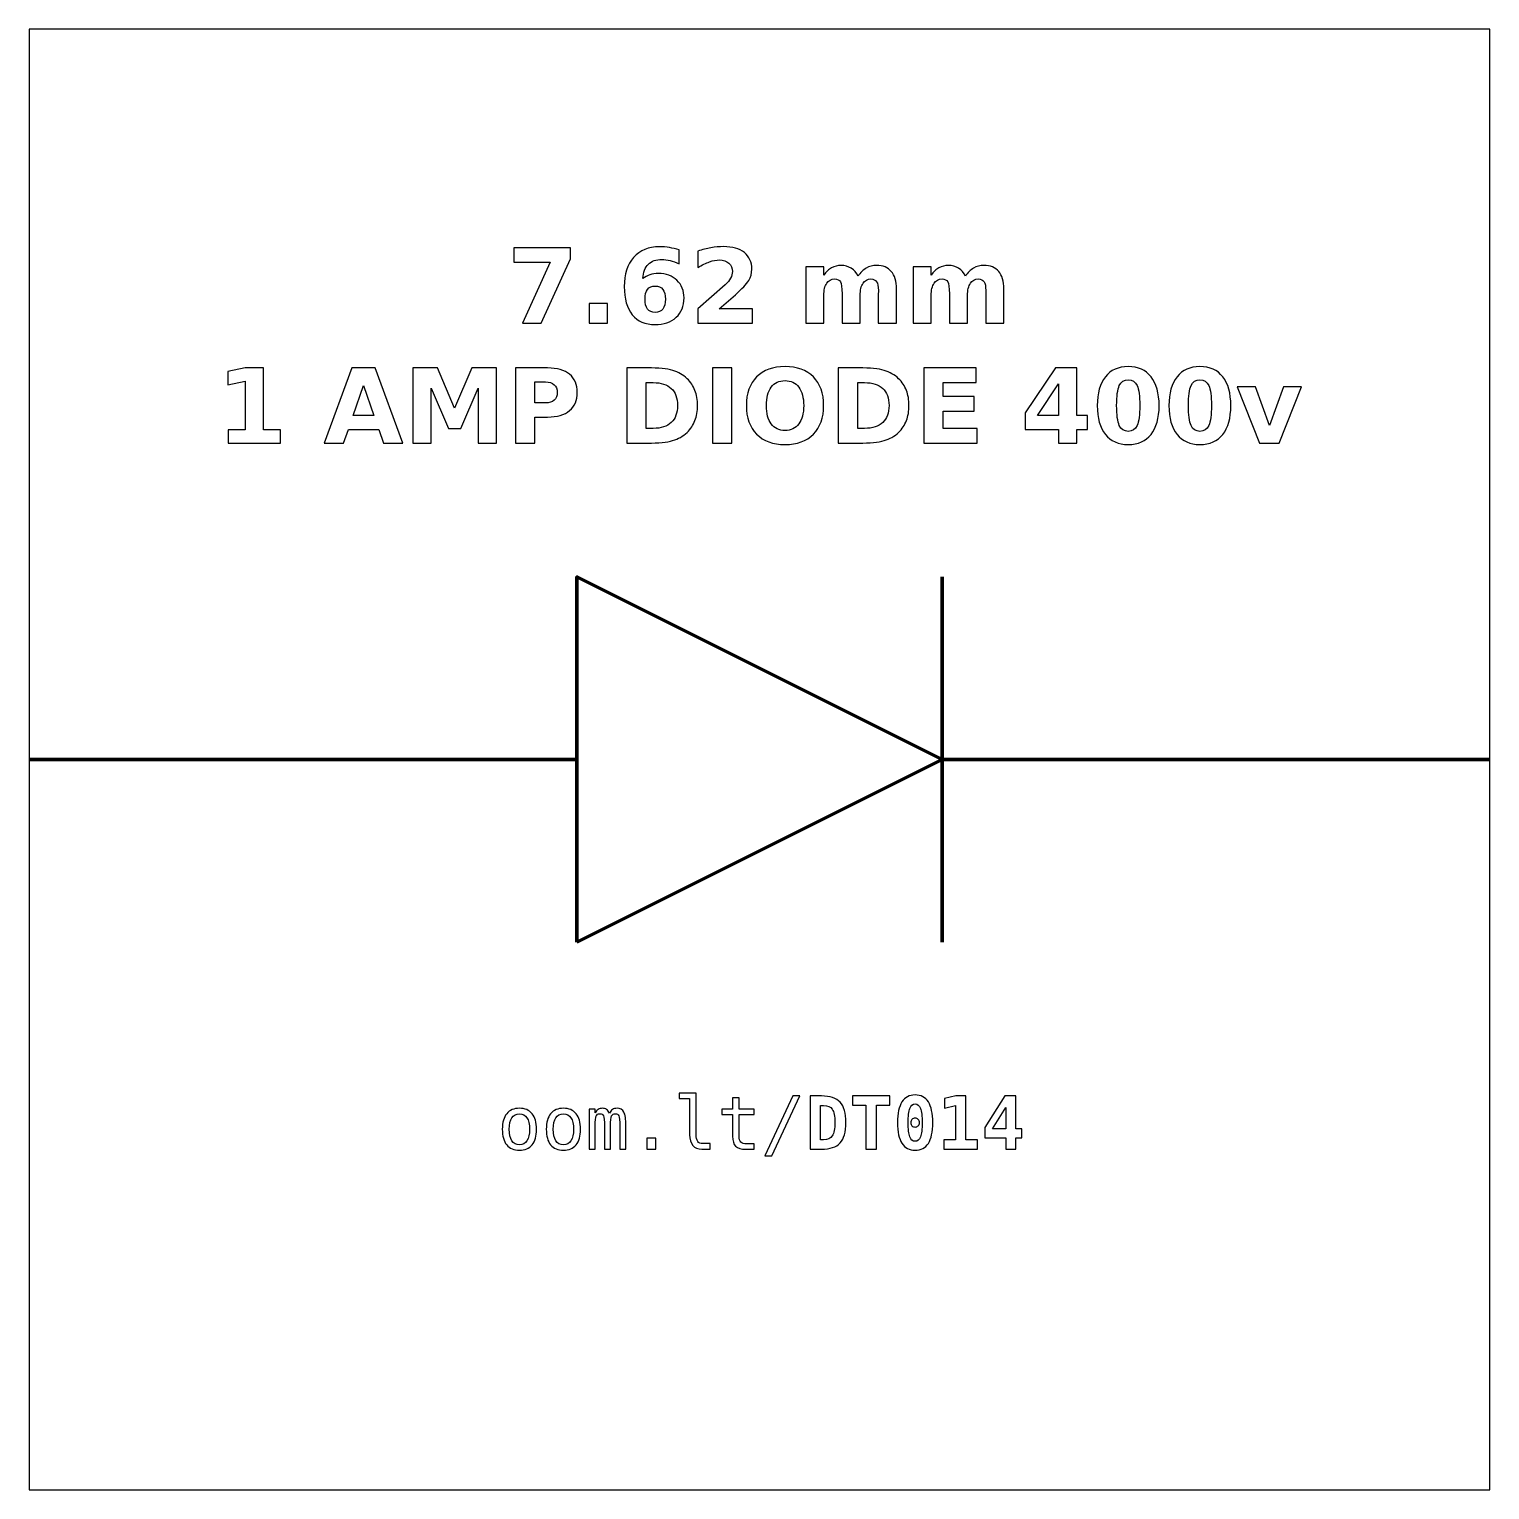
# Model space of a CAD drawing. Header units: centimetres. Extents: x -11.5 to -9.5, y -15.85 to -13.85.
import ezdxf

# ---------------------------------------------------------------- set-up
doc = ezdxf.new("R2010")
doc.units = ezdxf.units.CM
doc.header["$MEASUREMENT"] = 0
doc.layers.add('Layer 1', color=7, linetype='Continuous')

msp = doc.modelspace()

# ---------------------------------------------------------------- linework, layer by layer
at = {"layer": 'Layer 1', "color": 7}
msp.add_open_spline([(-11.5, -13.85), (-11.5, -13.85), (-9.5, -13.85), (-9.5, -13.85), (-9.5, -13.85), (-9.5, -13.85), (-9.5, -15.85), (-9.5, -15.85), (-9.5, -15.85), (-9.5, -15.85), (-11.5, -15.85), (-11.5, -15.85), (-11.5, -15.85), (-11.5, -15.85), (-11.5, -13.85), (-11.5, -13.85)], degree=3, knots=[0, 0, 0, 0, 0.25, 0.25, 0.25, 0.25, 0.5, 0.5, 0.5, 0.5, 0.75, 0.75, 0.75, 0.75, 1, 1, 1, 1], dxfattribs=at)
at = {"layer": 'Layer 1', "color": 250}
for points, knots in [([(-10.83626, -14.14959), (-10.83626, -14.14959), (-10.75874, -14.14959), (-10.75874, -14.14959), (-10.75874, -14.14959), (-10.75874, -14.14959), (-10.75874, -14.16455), (-10.75874, -14.16455), (-10.75874, -14.16455), (-10.75874, -14.16455), (-10.79884, -14.25246), (-10.79884, -14.25246), (-10.79884, -14.25246), (-10.79884, -14.25246), (-10.82469, -14.25246), (-10.82469, -14.25246), (-10.82469, -14.25246), (-10.82469, -14.25246), (-10.78671, -14.16909), (-10.78671, -14.16909), (-10.78671, -14.16909), (-10.78671, -14.16909), (-10.83626, -14.16909), (-10.83626, -14.16909), (-10.83626, -14.16909), (-10.83626, -14.16909), (-10.83626, -14.14959), (-10.83626, -14.14959)], [0, 0, 0, 0, 0.1428571, 0.1428571, 0.1428571, 0.1428571, 0.2857143, 0.2857143, 0.2857143, 0.2857143, 0.4285714, 0.4285714, 0.4285714, 0.4285714, 0.5714286, 0.5714286, 0.5714286, 0.5714286, 0.7142857, 0.7142857, 0.7142857, 0.7142857, 0.8571429, 0.8571429, 0.8571429, 0.8571429, 1, 1, 1, 1]), ([(-10.61006, -14.15227), (-10.61006, -14.15227), (-10.61006, -14.1713), (-10.61006, -14.1713), (-10.61006, -14.1713), (-10.61443, -14.16923), (-10.61852, -14.1677), (-10.62238, -14.16671), (-10.62238, -14.16671), (-10.62624, -14.16572), (-10.63002, -14.16523), (-10.63369, -14.16523), (-10.63369, -14.16523), (-10.6416, -14.16523), (-10.64773, -14.16742), (-10.65215, -14.17182), (-10.65215, -14.17182), (-10.65655, -14.17619), (-10.65914, -14.1827), (-10.65987, -14.19134), (-10.65987, -14.19134), (-10.65684, -14.1891), (-10.65354, -14.18741), (-10.65001, -14.18628), (-10.65001, -14.18628), (-10.64649, -14.18515), (-10.64263, -14.18459), (-10.63844, -14.18459), (-10.63844, -14.18459), (-10.62793, -14.18459), (-10.61944, -14.18767), (-10.613, -14.19383), (-10.613, -14.19383), (-10.60653, -14.19997), (-10.60331, -14.20803), (-10.60331, -14.21801), (-10.60331, -14.21801), (-10.60331, -14.22904), (-10.60691, -14.23786), (-10.61413, -14.24451), (-10.61413, -14.24451), (-10.62132, -14.25114), (-10.63101, -14.25446), (-10.64312, -14.25446), (-10.64312, -14.25446), (-10.65648, -14.25446), (-10.66683, -14.24994), (-10.67417, -14.24091), (-10.67417, -14.24091), (-10.68148, -14.2319), (-10.68515, -14.21909), (-10.68515, -14.20251), (-10.68515, -14.20251), (-10.68515, -14.18553), (-10.68087, -14.17217), (-10.67231, -14.16246), (-10.67231, -14.16246), (-10.66373, -14.15274), (-10.65199, -14.14787), (-10.63706, -14.14787), (-10.63706, -14.14787), (-10.63233, -14.14787), (-10.62774, -14.14825), (-10.62327, -14.14898), (-10.62327, -14.14898), (-10.61883, -14.14971), (-10.61443, -14.15081), (-10.61006, -14.15227)], [0, 0, 0, 0, 0.0588235, 0.0588235, 0.0588235, 0.0588235, 0.1176471, 0.1176471, 0.1176471, 0.1176471, 0.1764706, 0.1764706, 0.1764706, 0.1764706, 0.2352941, 0.2352941, 0.2352941, 0.2352941, 0.2941176, 0.2941176, 0.2941176, 0.2941176, 0.3529412, 0.3529412, 0.3529412, 0.3529412, 0.4117647, 0.4117647, 0.4117647, 0.4117647, 0.4705882, 0.4705882, 0.4705882, 0.4705882, 0.5294118, 0.5294118, 0.5294118, 0.5294118, 0.5882353, 0.5882353, 0.5882353, 0.5882353, 0.6470588, 0.6470588, 0.6470588, 0.6470588, 0.7058824, 0.7058824, 0.7058824, 0.7058824, 0.7647059, 0.7647059, 0.7647059, 0.7647059, 0.8235294, 0.8235294, 0.8235294, 0.8235294, 0.8823529, 0.8823529, 0.8823529, 0.8823529, 0.9411765, 0.9411765, 0.9411765, 0.9411765, 1, 1, 1, 1]), ([(-10.55505, -14.23296), (-10.55505, -14.23296), (-10.50977, -14.23296), (-10.50977, -14.23296), (-10.50977, -14.23296), (-10.50977, -14.23296), (-10.50977, -14.25246), (-10.50977, -14.25246), (-10.50977, -14.25246), (-10.50977, -14.25246), (-10.58454, -14.25246), (-10.58454, -14.25246), (-10.58454, -14.25246), (-10.58454, -14.25246), (-10.58454, -14.23296), (-10.58454, -14.23296), (-10.58454, -14.23296), (-10.58454, -14.23296), (-10.54698, -14.19983), (-10.54698, -14.19983), (-10.54698, -14.19983), (-10.54362, -14.19679), (-10.54115, -14.19383), (-10.53955, -14.19094), (-10.53955, -14.19094), (-10.53793, -14.18804), (-10.53713, -14.18503), (-10.53713, -14.1819), (-10.53713, -14.1819), (-10.53713, -14.17708), (-10.53875, -14.1732), (-10.54199, -14.17026), (-10.54199, -14.17026), (-10.54522, -14.16732), (-10.54952, -14.16587), (-10.55491, -14.16587), (-10.55491, -14.16587), (-10.55904, -14.16587), (-10.56356, -14.16676), (-10.56848, -14.16852), (-10.56848, -14.16852), (-10.57339, -14.17029), (-10.57866, -14.17292), (-10.58426, -14.1764), (-10.58426, -14.1764), (-10.58426, -14.1764), (-10.58426, -14.1538), (-10.58426, -14.1538), (-10.58426, -14.1538), (-10.57828, -14.15183), (-10.57238, -14.15032), (-10.56655, -14.14929), (-10.56655, -14.14929), (-10.56071, -14.14825), (-10.555, -14.14773), (-10.54938, -14.14773), (-10.54938, -14.14773), (-10.53708, -14.14773), (-10.52751, -14.15044), (-10.52069, -14.15587), (-10.52069, -14.15587), (-10.51387, -14.16128), (-10.51046, -14.16883), (-10.51046, -14.17854), (-10.51046, -14.17854), (-10.51046, -14.18414), (-10.51191, -14.18936), (-10.51481, -14.19421), (-10.51481, -14.19421), (-10.5177, -14.19905), (-10.52379, -14.20554), (-10.53306, -14.21368), (-10.53306, -14.21368), (-10.53306, -14.21368), (-10.55505, -14.23296), (-10.55505, -14.23296)], [0, 0, 0, 0, 0.0526316, 0.0526316, 0.0526316, 0.0526316, 0.1052632, 0.1052632, 0.1052632, 0.1052632, 0.1578947, 0.1578947, 0.1578947, 0.1578947, 0.2105263, 0.2105263, 0.2105263, 0.2105263, 0.2631579, 0.2631579, 0.2631579, 0.2631579, 0.3157895, 0.3157895, 0.3157895, 0.3157895, 0.3684211, 0.3684211, 0.3684211, 0.3684211, 0.4210526, 0.4210526, 0.4210526, 0.4210526, 0.4736842, 0.4736842, 0.4736842, 0.4736842, 0.5263158, 0.5263158, 0.5263158, 0.5263158, 0.5789474, 0.5789474, 0.5789474, 0.5789474, 0.6315789, 0.6315789, 0.6315789, 0.6315789, 0.6842105, 0.6842105, 0.6842105, 0.6842105, 0.7368421, 0.7368421, 0.7368421, 0.7368421, 0.7894737, 0.7894737, 0.7894737, 0.7894737, 0.8421053, 0.8421053, 0.8421053, 0.8421053, 0.8947368, 0.8947368, 0.8947368, 0.8947368, 0.9473684, 0.9473684, 0.9473684, 0.9473684, 1, 1, 1, 1]), ([(-10.36502, -14.18811), (-10.36189, -14.18334), (-10.3582, -14.17969), (-10.35389, -14.1772), (-10.35389, -14.1772), (-10.34959, -14.17468), (-10.34489, -14.17344), (-10.33974, -14.17344), (-10.33974, -14.17344), (-10.33087, -14.17344), (-10.32412, -14.17617), (-10.31949, -14.18165), (-10.31949, -14.18165), (-10.31485, -14.1871), (-10.31252, -14.19505), (-10.31252, -14.20547), (-10.31252, -14.20547), (-10.31252, -14.20547), (-10.31252, -14.25246), (-10.31252, -14.25246), (-10.31252, -14.25246), (-10.31252, -14.25246), (-10.33734, -14.25246), (-10.33734, -14.25246), (-10.33734, -14.25246), (-10.33734, -14.25246), (-10.33734, -14.21222), (-10.33734, -14.21222), (-10.33734, -14.21222), (-10.33729, -14.21163), (-10.33727, -14.21102), (-10.33724, -14.21036), (-10.33724, -14.21036), (-10.33722, -14.20973), (-10.3372, -14.20881), (-10.3372, -14.20761), (-10.3372, -14.20761), (-10.3372, -14.20215), (-10.33799, -14.19818), (-10.33962, -14.19573), (-10.33962, -14.19573), (-10.34122, -14.19326), (-10.3438, -14.19204), (-10.34738, -14.19204), (-10.34738, -14.19204), (-10.35208, -14.19204), (-10.35568, -14.19397), (-10.35824, -14.19783), (-10.35824, -14.19783), (-10.36078, -14.20168), (-10.3621, -14.20726), (-10.3622, -14.21457), (-10.3622, -14.21457), (-10.3622, -14.21457), (-10.3622, -14.25246), (-10.3622, -14.25246), (-10.3622, -14.25246), (-10.3622, -14.25246), (-10.38701, -14.25246), (-10.38701, -14.25246), (-10.38701, -14.25246), (-10.38701, -14.25246), (-10.38701, -14.21222), (-10.38701, -14.21222), (-10.38701, -14.21222), (-10.38701, -14.20368), (-10.38774, -14.19818), (-10.38922, -14.19573), (-10.38922, -14.19573), (-10.39068, -14.19326), (-10.39329, -14.19204), (-10.39705, -14.19204), (-10.39705, -14.19204), (-10.4018, -14.19204), (-10.40545, -14.19399), (-10.40801, -14.19787), (-10.40801, -14.19787), (-10.41057, -14.20175), (-10.41187, -14.20728), (-10.41187, -14.2145), (-10.41187, -14.2145), (-10.41187, -14.2145), (-10.41187, -14.25246), (-10.41187, -14.25246), (-10.41187, -14.25246), (-10.41187, -14.25246), (-10.43668, -14.25246), (-10.43668, -14.25246), (-10.43668, -14.25246), (-10.43668, -14.25246), (-10.43668, -14.1753), (-10.43668, -14.1753), (-10.43668, -14.1753), (-10.43668, -14.1753), (-10.41187, -14.1753), (-10.41187, -14.1753), (-10.41187, -14.1753), (-10.41187, -14.1753), (-10.41187, -14.18661), (-10.41187, -14.18661), (-10.41187, -14.18661), (-10.40883, -14.18223), (-10.40535, -14.17897), (-10.40142, -14.17675), (-10.40142, -14.17675), (-10.3975, -14.17454), (-10.39317, -14.17344), (-10.38844, -14.17344), (-10.38844, -14.17344), (-10.38313, -14.17344), (-10.3784, -14.17473), (-10.37433, -14.1773), (-10.37433, -14.1773), (-10.37024, -14.17988), (-10.36713, -14.18348), (-10.36502, -14.18811)], [0, 0, 0, 0, 0.0344828, 0.0344828, 0.0344828, 0.0344828, 0.0689655, 0.0689655, 0.0689655, 0.0689655, 0.1034483, 0.1034483, 0.1034483, 0.1034483, 0.137931, 0.137931, 0.137931, 0.137931, 0.1724138, 0.1724138, 0.1724138, 0.1724138, 0.2068966, 0.2068966, 0.2068966, 0.2068966, 0.2413793, 0.2413793, 0.2413793, 0.2413793, 0.2758621, 0.2758621, 0.2758621, 0.2758621, 0.3103448, 0.3103448, 0.3103448, 0.3103448, 0.3448276, 0.3448276, 0.3448276, 0.3448276, 0.3793103, 0.3793103, 0.3793103, 0.3793103, 0.4137931, 0.4137931, 0.4137931, 0.4137931, 0.4482759, 0.4482759, 0.4482759, 0.4482759, 0.4827586, 0.4827586, 0.4827586, 0.4827586, 0.5172414, 0.5172414, 0.5172414, 0.5172414, 0.5517241, 0.5517241, 0.5517241, 0.5517241, 0.5862069, 0.5862069, 0.5862069, 0.5862069, 0.6206897, 0.6206897, 0.6206897, 0.6206897, 0.6551724, 0.6551724, 0.6551724, 0.6551724, 0.6896552, 0.6896552, 0.6896552, 0.6896552, 0.7241379, 0.7241379, 0.7241379, 0.7241379, 0.7586207, 0.7586207, 0.7586207, 0.7586207, 0.7931034, 0.7931034, 0.7931034, 0.7931034, 0.8275862, 0.8275862, 0.8275862, 0.8275862, 0.862069, 0.862069, 0.862069, 0.862069, 0.8965517, 0.8965517, 0.8965517, 0.8965517, 0.9310345, 0.9310345, 0.9310345, 0.9310345, 0.9655172, 0.9655172, 0.9655172, 0.9655172, 1, 1, 1, 1]), ([(-10.21798, -14.18811), (-10.21485, -14.18334), (-10.21116, -14.17969), (-10.20685, -14.1772), (-10.20685, -14.1772), (-10.20255, -14.17468), (-10.19785, -14.17344), (-10.1927, -14.17344), (-10.1927, -14.17344), (-10.18383, -14.17344), (-10.17708, -14.17617), (-10.17245, -14.18165), (-10.17245, -14.18165), (-10.16781, -14.1871), (-10.16548, -14.19505), (-10.16548, -14.20547), (-10.16548, -14.20547), (-10.16548, -14.20547), (-10.16548, -14.25246), (-10.16548, -14.25246), (-10.16548, -14.25246), (-10.16548, -14.25246), (-10.1903, -14.25246), (-10.1903, -14.25246), (-10.1903, -14.25246), (-10.1903, -14.25246), (-10.1903, -14.21222), (-10.1903, -14.21222), (-10.1903, -14.21222), (-10.19025, -14.21163), (-10.19023, -14.21102), (-10.1902, -14.21036), (-10.1902, -14.21036), (-10.19018, -14.20973), (-10.19016, -14.20881), (-10.19016, -14.20761), (-10.19016, -14.20761), (-10.19016, -14.20215), (-10.19095, -14.19818), (-10.19258, -14.19573), (-10.19258, -14.19573), (-10.19418, -14.19326), (-10.19676, -14.19204), (-10.20034, -14.19204), (-10.20034, -14.19204), (-10.20504, -14.19204), (-10.20864, -14.19397), (-10.2112, -14.19783), (-10.2112, -14.19783), (-10.21374, -14.20168), (-10.21506, -14.20726), (-10.21516, -14.21457), (-10.21516, -14.21457), (-10.21516, -14.21457), (-10.21516, -14.25246), (-10.21516, -14.25246), (-10.21516, -14.25246), (-10.21516, -14.25246), (-10.23997, -14.25246), (-10.23997, -14.25246), (-10.23997, -14.25246), (-10.23997, -14.25246), (-10.23997, -14.21222), (-10.23997, -14.21222), (-10.23997, -14.21222), (-10.23997, -14.20368), (-10.2407, -14.19818), (-10.24218, -14.19573), (-10.24218, -14.19573), (-10.24364, -14.19326), (-10.24625, -14.19204), (-10.25001, -14.19204), (-10.25001, -14.19204), (-10.25476, -14.19204), (-10.25841, -14.19399), (-10.26097, -14.19787), (-10.26097, -14.19787), (-10.26353, -14.20175), (-10.26483, -14.20728), (-10.26483, -14.2145), (-10.26483, -14.2145), (-10.26483, -14.2145), (-10.26483, -14.25246), (-10.26483, -14.25246), (-10.26483, -14.25246), (-10.26483, -14.25246), (-10.28964, -14.25246), (-10.28964, -14.25246), (-10.28964, -14.25246), (-10.28964, -14.25246), (-10.28964, -14.1753), (-10.28964, -14.1753), (-10.28964, -14.1753), (-10.28964, -14.1753), (-10.26483, -14.1753), (-10.26483, -14.1753), (-10.26483, -14.1753), (-10.26483, -14.1753), (-10.26483, -14.18661), (-10.26483, -14.18661), (-10.26483, -14.18661), (-10.26179, -14.18223), (-10.25831, -14.17897), (-10.25438, -14.17675), (-10.25438, -14.17675), (-10.25046, -14.17454), (-10.24613, -14.17344), (-10.2414, -14.17344), (-10.2414, -14.17344), (-10.23609, -14.17344), (-10.23136, -14.17473), (-10.22729, -14.1773), (-10.22729, -14.1773), (-10.2232, -14.17988), (-10.22009, -14.18348), (-10.21798, -14.18811)], [0, 0, 0, 0, 0.0344828, 0.0344828, 0.0344828, 0.0344828, 0.0689655, 0.0689655, 0.0689655, 0.0689655, 0.1034483, 0.1034483, 0.1034483, 0.1034483, 0.137931, 0.137931, 0.137931, 0.137931, 0.1724138, 0.1724138, 0.1724138, 0.1724138, 0.2068966, 0.2068966, 0.2068966, 0.2068966, 0.2413793, 0.2413793, 0.2413793, 0.2413793, 0.2758621, 0.2758621, 0.2758621, 0.2758621, 0.3103448, 0.3103448, 0.3103448, 0.3103448, 0.3448276, 0.3448276, 0.3448276, 0.3448276, 0.3793103, 0.3793103, 0.3793103, 0.3793103, 0.4137931, 0.4137931, 0.4137931, 0.4137931, 0.4482759, 0.4482759, 0.4482759, 0.4482759, 0.4827586, 0.4827586, 0.4827586, 0.4827586, 0.5172414, 0.5172414, 0.5172414, 0.5172414, 0.5517241, 0.5517241, 0.5517241, 0.5517241, 0.5862069, 0.5862069, 0.5862069, 0.5862069, 0.6206897, 0.6206897, 0.6206897, 0.6206897, 0.6551724, 0.6551724, 0.6551724, 0.6551724, 0.6896552, 0.6896552, 0.6896552, 0.6896552, 0.7241379, 0.7241379, 0.7241379, 0.7241379, 0.7586207, 0.7586207, 0.7586207, 0.7586207, 0.7931034, 0.7931034, 0.7931034, 0.7931034, 0.8275862, 0.8275862, 0.8275862, 0.8275862, 0.862069, 0.862069, 0.862069, 0.862069, 0.8965517, 0.8965517, 0.8965517, 0.8965517, 0.9310345, 0.9310345, 0.9310345, 0.9310345, 0.9655172, 0.9655172, 0.9655172, 0.9655172, 1, 1, 1, 1]), ([(-10.64284, -14.20168), (-10.6475, -14.20168), (-10.65098, -14.20319), (-10.65328, -14.2062), (-10.65328, -14.2062), (-10.65561, -14.20921), (-10.65676, -14.21373), (-10.65676, -14.21972), (-10.65676, -14.21972), (-10.65676, -14.22574), (-10.65561, -14.23026), (-10.65328, -14.23327), (-10.65328, -14.23327), (-10.65098, -14.23628), (-10.6475, -14.23778), (-10.64284, -14.23778), (-10.64284, -14.23778), (-10.63816, -14.23778), (-10.63466, -14.23628), (-10.63235, -14.23327), (-10.63235, -14.23327), (-10.63002, -14.23026), (-10.62887, -14.22574), (-10.62887, -14.21972), (-10.62887, -14.21972), (-10.62887, -14.21373), (-10.63002, -14.20921), (-10.63235, -14.2062), (-10.63235, -14.2062), (-10.63466, -14.20319), (-10.63816, -14.20168), (-10.64284, -14.20168)], [0, 0, 0, 0, 0.125, 0.125, 0.125, 0.125, 0.25, 0.25, 0.25, 0.25, 0.375, 0.375, 0.375, 0.375, 0.5, 0.5, 0.5, 0.5, 0.625, 0.625, 0.625, 0.625, 0.75, 0.75, 0.75, 0.75, 0.875, 0.875, 0.875, 0.875, 1, 1, 1, 1]), ([(-10.73311, -14.22579), (-10.73311, -14.22579), (-10.70829, -14.22579), (-10.70829, -14.22579), (-10.70829, -14.22579), (-10.70829, -14.22579), (-10.70829, -14.25246), (-10.70829, -14.25246), (-10.70829, -14.25246), (-10.70829, -14.25246), (-10.73311, -14.25246), (-10.73311, -14.25246), (-10.73311, -14.25246), (-10.73311, -14.25246), (-10.73311, -14.22579), (-10.73311, -14.22579)], [0, 0, 0, 0, 0.25, 0.25, 0.25, 0.25, 0.5, 0.5, 0.5, 0.5, 0.75, 0.75, 0.75, 0.75, 1, 1, 1, 1]), ([(-11.22762, -14.39839), (-11.22762, -14.39839), (-11.20419, -14.39839), (-11.20419, -14.39839), (-11.20419, -14.39839), (-11.20419, -14.39839), (-11.20419, -14.3319), (-11.20419, -14.3319), (-11.20419, -14.3319), (-11.20419, -14.3319), (-11.22823, -14.33687), (-11.22823, -14.33687), (-11.22823, -14.33687), (-11.22823, -14.33687), (-11.22823, -14.3188), (-11.22823, -14.3188), (-11.22823, -14.3188), (-11.22823, -14.3188), (-11.20433, -14.31384), (-11.20433, -14.31384), (-11.20433, -14.31384), (-11.20433, -14.31384), (-11.17912, -14.31384), (-11.17912, -14.31384), (-11.17912, -14.31384), (-11.17912, -14.31384), (-11.17912, -14.39839), (-11.17912, -14.39839), (-11.17912, -14.39839), (-11.17912, -14.39839), (-11.1557, -14.39839), (-11.1557, -14.39839), (-11.1557, -14.39839), (-11.1557, -14.39839), (-11.1557, -14.41671), (-11.1557, -14.41671), (-11.1557, -14.41671), (-11.1557, -14.41671), (-11.22762, -14.41671), (-11.22762, -14.41671), (-11.22762, -14.41671), (-11.22762, -14.41671), (-11.22762, -14.39839), (-11.22762, -14.39839)], [0, 0, 0, 0, 0.0909091, 0.0909091, 0.0909091, 0.0909091, 0.1818182, 0.1818182, 0.1818182, 0.1818182, 0.2727273, 0.2727273, 0.2727273, 0.2727273, 0.3636364, 0.3636364, 0.3636364, 0.3636364, 0.4545455, 0.4545455, 0.4545455, 0.4545455, 0.5454545, 0.5454545, 0.5454545, 0.5454545, 0.6363636, 0.6363636, 0.6363636, 0.6363636, 0.7272727, 0.7272727, 0.7272727, 0.7272727, 0.8181818, 0.8181818, 0.8181818, 0.8181818, 0.9090909, 0.9090909, 0.9090909, 0.9090909, 1, 1, 1, 1]), ([(-11.02145, -14.39799), (-11.02145, -14.39799), (-11.06294, -14.39799), (-11.06294, -14.39799), (-11.06294, -14.39799), (-11.06294, -14.39799), (-11.06948, -14.41671), (-11.06948, -14.41671), (-11.06948, -14.41671), (-11.06948, -14.41671), (-11.09615, -14.41671), (-11.09615, -14.41671), (-11.09615, -14.41671), (-11.09615, -14.41671), (-11.05805, -14.31384), (-11.05805, -14.31384), (-11.05805, -14.31384), (-11.05805, -14.31384), (-11.02642, -14.31384), (-11.02642, -14.31384), (-11.02642, -14.31384), (-11.02642, -14.31384), (-10.98832, -14.41671), (-10.98832, -14.41671), (-10.98832, -14.41671), (-10.98832, -14.41671), (-11.01499, -14.41671), (-11.01499, -14.41671), (-11.01499, -14.41671), (-11.01499, -14.41671), (-11.02145, -14.39799), (-11.02145, -14.39799)], [0, 0, 0, 0, 0.125, 0.125, 0.125, 0.125, 0.25, 0.25, 0.25, 0.25, 0.375, 0.375, 0.375, 0.375, 0.5, 0.5, 0.5, 0.5, 0.625, 0.625, 0.625, 0.625, 0.75, 0.75, 0.75, 0.75, 0.875, 0.875, 0.875, 0.875, 1, 1, 1, 1]), ([(-10.97465, -14.31384), (-10.97465, -14.31384), (-10.9409, -14.31384), (-10.9409, -14.31384), (-10.9409, -14.31384), (-10.9409, -14.31384), (-10.91745, -14.3689), (-10.91745, -14.3689), (-10.91745, -14.3689), (-10.91745, -14.3689), (-10.89389, -14.31384), (-10.89389, -14.31384), (-10.89389, -14.31384), (-10.89389, -14.31384), (-10.86021, -14.31384), (-10.86021, -14.31384), (-10.86021, -14.31384), (-10.86021, -14.31384), (-10.86021, -14.41671), (-10.86021, -14.41671), (-10.86021, -14.41671), (-10.86021, -14.41671), (-10.88528, -14.41671), (-10.88528, -14.41671), (-10.88528, -14.41671), (-10.88528, -14.41671), (-10.88528, -14.34147), (-10.88528, -14.34147), (-10.88528, -14.34147), (-10.88528, -14.34147), (-10.90899, -14.39693), (-10.90899, -14.39693), (-10.90899, -14.39693), (-10.90899, -14.39693), (-10.9258, -14.39693), (-10.9258, -14.39693), (-10.9258, -14.39693), (-10.9258, -14.39693), (-10.94951, -14.34147), (-10.94951, -14.34147), (-10.94951, -14.34147), (-10.94951, -14.34147), (-10.94951, -14.41671), (-10.94951, -14.41671), (-10.94951, -14.41671), (-10.94951, -14.41671), (-10.97465, -14.41671), (-10.97465, -14.41671), (-10.97465, -14.41671), (-10.97465, -14.41671), (-10.97465, -14.31384), (-10.97465, -14.31384)], [0, 0, 0, 0, 0.0769231, 0.0769231, 0.0769231, 0.0769231, 0.1538462, 0.1538462, 0.1538462, 0.1538462, 0.2307692, 0.2307692, 0.2307692, 0.2307692, 0.3076923, 0.3076923, 0.3076923, 0.3076923, 0.3846154, 0.3846154, 0.3846154, 0.3846154, 0.4615385, 0.4615385, 0.4615385, 0.4615385, 0.5384615, 0.5384615, 0.5384615, 0.5384615, 0.6153846, 0.6153846, 0.6153846, 0.6153846, 0.6923077, 0.6923077, 0.6923077, 0.6923077, 0.7692308, 0.7692308, 0.7692308, 0.7692308, 0.8461538, 0.8461538, 0.8461538, 0.8461538, 0.9230769, 0.9230769, 0.9230769, 0.9230769, 1, 1, 1, 1]), ([(-10.83422, -14.31384), (-10.83422, -14.31384), (-10.7902, -14.31384), (-10.7902, -14.31384), (-10.7902, -14.31384), (-10.7771, -14.31384), (-10.76705, -14.31676), (-10.76004, -14.32257), (-10.76004, -14.32257), (-10.75304, -14.32838), (-10.74953, -14.33665), (-10.74953, -14.3474), (-10.74953, -14.3474), (-10.74953, -14.35817), (-10.75304, -14.36647), (-10.76004, -14.37228), (-10.76004, -14.37228), (-10.76705, -14.37809), (-10.7771, -14.38101), (-10.7902, -14.38101), (-10.7902, -14.38101), (-10.7902, -14.38101), (-10.80769, -14.38101), (-10.80769, -14.38101), (-10.80769, -14.38101), (-10.80769, -14.38101), (-10.80769, -14.41671), (-10.80769, -14.41671), (-10.80769, -14.41671), (-10.80769, -14.41671), (-10.83422, -14.41671), (-10.83422, -14.41671), (-10.83422, -14.41671), (-10.83422, -14.41671), (-10.83422, -14.31384), (-10.83422, -14.31384)], [0, 0, 0, 0, 0.1111111, 0.1111111, 0.1111111, 0.1111111, 0.2222222, 0.2222222, 0.2222222, 0.2222222, 0.3333333, 0.3333333, 0.3333333, 0.3333333, 0.4444444, 0.4444444, 0.4444444, 0.4444444, 0.5555556, 0.5555556, 0.5555556, 0.5555556, 0.6666667, 0.6666667, 0.6666667, 0.6666667, 0.7777778, 0.7777778, 0.7777778, 0.7777778, 0.8888889, 0.8888889, 0.8888889, 0.8888889, 1, 1, 1, 1]), ([(-10.68168, -14.31384), (-10.68168, -14.31384), (-10.65369, -14.31384), (-10.65369, -14.31384), (-10.65369, -14.31384), (-10.63808, -14.31384), (-10.62646, -14.31495), (-10.61882, -14.31718), (-10.61882, -14.31718), (-10.61117, -14.31941), (-10.60461, -14.32318), (-10.59913, -14.32852), (-10.59913, -14.32852), (-10.59431, -14.33315), (-10.59074, -14.33851), (-10.58838, -14.34458), (-10.58838, -14.34458), (-10.58606, -14.35062), (-10.58488, -14.35749), (-10.58488, -14.36518), (-10.58488, -14.36518), (-10.58488, -14.37294), (-10.58606, -14.37986), (-10.58838, -14.38595), (-10.58838, -14.38595), (-10.59074, -14.39204), (-10.59431, -14.3974), (-10.59913, -14.40203), (-10.59913, -14.40203), (-10.60466, -14.40737), (-10.61127, -14.41114), (-10.61898, -14.41337), (-10.61898, -14.41337), (-10.6267, -14.4156), (-10.63827, -14.41671), (-10.65369, -14.41671), (-10.65369, -14.41671), (-10.65369, -14.41671), (-10.68168, -14.41671), (-10.68168, -14.41671), (-10.68168, -14.41671), (-10.68168, -14.41671), (-10.68168, -14.31384), (-10.68168, -14.31384)], [0, 0, 0, 0, 0.0909091, 0.0909091, 0.0909091, 0.0909091, 0.1818182, 0.1818182, 0.1818182, 0.1818182, 0.2727273, 0.2727273, 0.2727273, 0.2727273, 0.3636364, 0.3636364, 0.3636364, 0.3636364, 0.4545455, 0.4545455, 0.4545455, 0.4545455, 0.5454545, 0.5454545, 0.5454545, 0.5454545, 0.6363636, 0.6363636, 0.6363636, 0.6363636, 0.7272727, 0.7272727, 0.7272727, 0.7272727, 0.8181818, 0.8181818, 0.8181818, 0.8181818, 0.9090909, 0.9090909, 0.9090909, 0.9090909, 1, 1, 1, 1]), ([(-10.56456, -14.31384), (-10.56456, -14.31384), (-10.53803, -14.31384), (-10.53803, -14.31384), (-10.53803, -14.31384), (-10.53803, -14.31384), (-10.53803, -14.41671), (-10.53803, -14.41671), (-10.53803, -14.41671), (-10.53803, -14.41671), (-10.56456, -14.41671), (-10.56456, -14.41671), (-10.56456, -14.41671), (-10.56456, -14.41671), (-10.56456, -14.31384), (-10.56456, -14.31384)], [0, 0, 0, 0, 0.25, 0.25, 0.25, 0.25, 0.5, 0.5, 0.5, 0.5, 0.75, 0.75, 0.75, 0.75, 1, 1, 1, 1]), ([(-10.46508, -14.31198), (-10.44855, -14.31198), (-10.43559, -14.31671), (-10.42623, -14.32619), (-10.42623, -14.32619), (-10.41685, -14.33564), (-10.41217, -14.34869), (-10.41217, -14.36537), (-10.41217, -14.36537), (-10.41217, -14.382), (-10.41685, -14.39505), (-10.42623, -14.4045), (-10.42623, -14.4045), (-10.43559, -14.41398), (-10.44855, -14.41871), (-10.46508, -14.41871), (-10.46508, -14.41871), (-10.48157, -14.41871), (-10.4945, -14.41398), (-10.50391, -14.4045), (-10.50391, -14.4045), (-10.51329, -14.39505), (-10.518, -14.382), (-10.518, -14.36537), (-10.518, -14.36537), (-10.518, -14.34869), (-10.51329, -14.33564), (-10.50391, -14.32619), (-10.50391, -14.32619), (-10.4945, -14.31671), (-10.48157, -14.31198), (-10.46508, -14.31198)], [0, 0, 0, 0, 0.125, 0.125, 0.125, 0.125, 0.25, 0.25, 0.25, 0.25, 0.375, 0.375, 0.375, 0.375, 0.5, 0.5, 0.5, 0.5, 0.625, 0.625, 0.625, 0.625, 0.75, 0.75, 0.75, 0.75, 0.875, 0.875, 0.875, 0.875, 1, 1, 1, 1]), ([(-10.3921, -14.31384), (-10.3921, -14.31384), (-10.36411, -14.31384), (-10.36411, -14.31384), (-10.36411, -14.31384), (-10.3485, -14.31384), (-10.33688, -14.31495), (-10.32924, -14.31718), (-10.32924, -14.31718), (-10.32159, -14.31941), (-10.31503, -14.32318), (-10.30955, -14.32852), (-10.30955, -14.32852), (-10.30473, -14.33315), (-10.30116, -14.33851), (-10.2988, -14.34458), (-10.2988, -14.34458), (-10.29648, -14.35062), (-10.2953, -14.35749), (-10.2953, -14.36518), (-10.2953, -14.36518), (-10.2953, -14.37294), (-10.29648, -14.37986), (-10.2988, -14.38595), (-10.2988, -14.38595), (-10.30116, -14.39204), (-10.30473, -14.3974), (-10.30955, -14.40203), (-10.30955, -14.40203), (-10.31508, -14.40737), (-10.32169, -14.41114), (-10.3294, -14.41337), (-10.3294, -14.41337), (-10.33712, -14.4156), (-10.34869, -14.41671), (-10.36411, -14.41671), (-10.36411, -14.41671), (-10.36411, -14.41671), (-10.3921, -14.41671), (-10.3921, -14.41671), (-10.3921, -14.41671), (-10.3921, -14.41671), (-10.3921, -14.31384), (-10.3921, -14.31384)], [0, 0, 0, 0, 0.0909091, 0.0909091, 0.0909091, 0.0909091, 0.1818182, 0.1818182, 0.1818182, 0.1818182, 0.2727273, 0.2727273, 0.2727273, 0.2727273, 0.3636364, 0.3636364, 0.3636364, 0.3636364, 0.4545455, 0.4545455, 0.4545455, 0.4545455, 0.5454545, 0.5454545, 0.5454545, 0.5454545, 0.6363636, 0.6363636, 0.6363636, 0.6363636, 0.7272727, 0.7272727, 0.7272727, 0.7272727, 0.8181818, 0.8181818, 0.8181818, 0.8181818, 0.9090909, 0.9090909, 0.9090909, 0.9090909, 1, 1, 1, 1]), ([(-10.27498, -14.31384), (-10.27498, -14.31384), (-10.20339, -14.31384), (-10.20339, -14.31384), (-10.20339, -14.31384), (-10.20339, -14.31384), (-10.20339, -14.3339), (-10.20339, -14.3339), (-10.20339, -14.3339), (-10.20339, -14.3339), (-10.24845, -14.3339), (-10.24845, -14.3339), (-10.24845, -14.3339), (-10.24845, -14.3339), (-10.24845, -14.35305), (-10.24845, -14.35305), (-10.24845, -14.35305), (-10.24845, -14.35305), (-10.2061, -14.35305), (-10.2061, -14.35305), (-10.2061, -14.35305), (-10.2061, -14.35305), (-10.2061, -14.37311), (-10.2061, -14.37311), (-10.2061, -14.37311), (-10.2061, -14.37311), (-10.24845, -14.37311), (-10.24845, -14.37311), (-10.24845, -14.37311), (-10.24845, -14.37311), (-10.24845, -14.39665), (-10.24845, -14.39665), (-10.24845, -14.39665), (-10.24845, -14.39665), (-10.20189, -14.39665), (-10.20189, -14.39665), (-10.20189, -14.39665), (-10.20189, -14.39665), (-10.20189, -14.41671), (-10.20189, -14.41671), (-10.20189, -14.41671), (-10.20189, -14.41671), (-10.27498, -14.41671), (-10.27498, -14.41671), (-10.27498, -14.41671), (-10.27498, -14.41671), (-10.27498, -14.31384), (-10.27498, -14.31384)], [0, 0, 0, 0, 0.0833333, 0.0833333, 0.0833333, 0.0833333, 0.1666667, 0.1666667, 0.1666667, 0.1666667, 0.25, 0.25, 0.25, 0.25, 0.3333333, 0.3333333, 0.3333333, 0.3333333, 0.4166667, 0.4166667, 0.4166667, 0.4166667, 0.5, 0.5, 0.5, 0.5, 0.5833333, 0.5833333, 0.5833333, 0.5833333, 0.6666667, 0.6666667, 0.6666667, 0.6666667, 0.75, 0.75, 0.75, 0.75, 0.8333333, 0.8333333, 0.8333333, 0.8333333, 0.9166667, 0.9166667, 0.9166667, 0.9166667, 1, 1, 1, 1]), ([(-10.09486, -14.31384), (-10.09486, -14.31384), (-10.06536, -14.31384), (-10.06536, -14.31384), (-10.06536, -14.31384), (-10.06536, -14.31384), (-10.06536, -14.37875), (-10.06536, -14.37875), (-10.06536, -14.37875), (-10.06536, -14.37875), (-10.05069, -14.37875), (-10.05069, -14.37875), (-10.05069, -14.37875), (-10.05069, -14.37875), (-10.05069, -14.39797), (-10.05069, -14.39797), (-10.05069, -14.39797), (-10.05069, -14.39797), (-10.06536, -14.39797), (-10.06536, -14.39797), (-10.06536, -14.39797), (-10.06536, -14.39797), (-10.06536, -14.41671), (-10.06536, -14.41671), (-10.06536, -14.41671), (-10.06536, -14.41671), (-10.09043, -14.41671), (-10.09043, -14.41671), (-10.09043, -14.41671), (-10.09043, -14.41671), (-10.09043, -14.39797), (-10.09043, -14.39797), (-10.09043, -14.39797), (-10.09043, -14.39797), (-10.13606, -14.39797), (-10.13606, -14.39797), (-10.13606, -14.39797), (-10.13606, -14.39797), (-10.13606, -14.37522), (-10.13606, -14.37522), (-10.13606, -14.37522), (-10.13606, -14.37522), (-10.09486, -14.31384), (-10.09486, -14.31384)], [0, 0, 0, 0, 0.0909091, 0.0909091, 0.0909091, 0.0909091, 0.1818182, 0.1818182, 0.1818182, 0.1818182, 0.2727273, 0.2727273, 0.2727273, 0.2727273, 0.3636364, 0.3636364, 0.3636364, 0.3636364, 0.4545455, 0.4545455, 0.4545455, 0.4545455, 0.5454545, 0.5454545, 0.5454545, 0.5454545, 0.6363636, 0.6363636, 0.6363636, 0.6363636, 0.7272727, 0.7272727, 0.7272727, 0.7272727, 0.8181818, 0.8181818, 0.8181818, 0.8181818, 0.9090909, 0.9090909, 0.9090909, 0.9090909, 1, 1, 1, 1]), ([(-9.95278, -14.36537), (-9.95278, -14.38242), (-9.95645, -14.39557), (-9.96381, -14.40483), (-9.96381, -14.40483), (-9.97115, -14.41408), (-9.98159, -14.41871), (-9.99509, -14.41871), (-9.99509, -14.41871), (-10.00864, -14.41871), (-10.0191, -14.41408), (-10.02644, -14.40483), (-10.02644, -14.40483), (-10.0338, -14.39557), (-10.03747, -14.38242), (-10.03747, -14.36537), (-10.03747, -14.36537), (-10.03747, -14.3483), (-10.0338, -14.33512), (-10.02644, -14.32586), (-10.02644, -14.32586), (-10.0191, -14.31662), (-10.00864, -14.31198), (-9.99509, -14.31198), (-9.99509, -14.31198), (-9.98159, -14.31198), (-9.97115, -14.31662), (-9.96381, -14.32586), (-9.96381, -14.32586), (-9.95645, -14.33512), (-9.95278, -14.3483), (-9.95278, -14.36537)], [0, 0, 0, 0, 0.125, 0.125, 0.125, 0.125, 0.25, 0.25, 0.25, 0.25, 0.375, 0.375, 0.375, 0.375, 0.5, 0.5, 0.5, 0.5, 0.625, 0.625, 0.625, 0.625, 0.75, 0.75, 0.75, 0.75, 0.875, 0.875, 0.875, 0.875, 1, 1, 1, 1]), ([(-9.85459, -14.36537), (-9.85459, -14.38242), (-9.85826, -14.39557), (-9.86562, -14.40483), (-9.86562, -14.40483), (-9.87296, -14.41408), (-9.8834, -14.41871), (-9.8969, -14.41871), (-9.8969, -14.41871), (-9.91045, -14.41871), (-9.92091, -14.41408), (-9.92825, -14.40483), (-9.92825, -14.40483), (-9.93561, -14.39557), (-9.93928, -14.38242), (-9.93928, -14.36537), (-9.93928, -14.36537), (-9.93928, -14.3483), (-9.93561, -14.33512), (-9.92825, -14.32586), (-9.92825, -14.32586), (-9.92091, -14.31662), (-9.91045, -14.31198), (-9.8969, -14.31198), (-9.8969, -14.31198), (-9.8834, -14.31198), (-9.87296, -14.31662), (-9.86562, -14.32586), (-9.86562, -14.32586), (-9.85826, -14.33512), (-9.85459, -14.3483), (-9.85459, -14.36537)], [0, 0, 0, 0, 0.125, 0.125, 0.125, 0.125, 0.25, 0.25, 0.25, 0.25, 0.375, 0.375, 0.375, 0.375, 0.5, 0.5, 0.5, 0.5, 0.625, 0.625, 0.625, 0.625, 0.75, 0.75, 0.75, 0.75, 0.875, 0.875, 0.875, 0.875, 1, 1, 1, 1]), ([(-11.05633, -14.37889), (-11.05633, -14.37889), (-11.02813, -14.37889), (-11.02813, -14.37889), (-11.02813, -14.37889), (-11.02813, -14.37889), (-11.0422, -14.33797), (-11.0422, -14.33797), (-11.0422, -14.33797), (-11.0422, -14.33797), (-11.05633, -14.37889), (-11.05633, -14.37889)], [0, 0, 0, 0, 0.3333333, 0.3333333, 0.3333333, 0.3333333, 0.6666667, 0.6666667, 0.6666667, 0.6666667, 1, 1, 1, 1]), ([(-10.80769, -14.33306), (-10.80769, -14.33306), (-10.80769, -14.36179), (-10.80769, -14.36179), (-10.80769, -14.36179), (-10.80769, -14.36179), (-10.79302, -14.36179), (-10.79302, -14.36179), (-10.79302, -14.36179), (-10.78787, -14.36179), (-10.78389, -14.36055), (-10.78109, -14.35803), (-10.78109, -14.35803), (-10.77829, -14.35554), (-10.77688, -14.35199), (-10.77688, -14.3474), (-10.77688, -14.3474), (-10.77688, -14.34279), (-10.77829, -14.33926), (-10.78109, -14.33677), (-10.78109, -14.33677), (-10.78389, -14.3343), (-10.78787, -14.33306), (-10.79302, -14.33306), (-10.79302, -14.33306), (-10.79302, -14.33306), (-10.80769, -14.33306), (-10.80769, -14.33306)], [0, 0, 0, 0, 0.1428571, 0.1428571, 0.1428571, 0.1428571, 0.2857143, 0.2857143, 0.2857143, 0.2857143, 0.4285714, 0.4285714, 0.4285714, 0.4285714, 0.5714286, 0.5714286, 0.5714286, 0.5714286, 0.7142857, 0.7142857, 0.7142857, 0.7142857, 0.8571429, 0.8571429, 0.8571429, 0.8571429, 1, 1, 1, 1]), ([(-10.65515, -14.3339), (-10.65515, -14.3339), (-10.65515, -14.39665), (-10.65515, -14.39665), (-10.65515, -14.39665), (-10.65515, -14.39665), (-10.64565, -14.39665), (-10.64565, -14.39665), (-10.64565, -14.39665), (-10.63481, -14.39665), (-10.62653, -14.39397), (-10.62082, -14.38858), (-10.62082, -14.38858), (-10.6151, -14.38322), (-10.61223, -14.37541), (-10.61223, -14.36518), (-10.61223, -14.36518), (-10.61223, -14.35497), (-10.61508, -14.34721), (-10.62077, -14.3419), (-10.62077, -14.3419), (-10.62646, -14.33656), (-10.63476, -14.3339), (-10.64565, -14.3339), (-10.64565, -14.3339), (-10.64565, -14.3339), (-10.65515, -14.3339), (-10.65515, -14.3339)], [0, 0, 0, 0, 0.1428571, 0.1428571, 0.1428571, 0.1428571, 0.2857143, 0.2857143, 0.2857143, 0.2857143, 0.4285714, 0.4285714, 0.4285714, 0.4285714, 0.5714286, 0.5714286, 0.5714286, 0.5714286, 0.7142857, 0.7142857, 0.7142857, 0.7142857, 0.8571429, 0.8571429, 0.8571429, 0.8571429, 1, 1, 1, 1]), ([(-10.46508, -14.3312), (-10.47317, -14.3312), (-10.47943, -14.33418), (-10.4839, -14.34016), (-10.4839, -14.34016), (-10.48834, -14.34613), (-10.49058, -14.35453), (-10.49058, -14.36537), (-10.49058, -14.36537), (-10.49058, -14.37619), (-10.48834, -14.38456), (-10.4839, -14.39053), (-10.4839, -14.39053), (-10.47943, -14.39651), (-10.47317, -14.39949), (-10.46508, -14.39949), (-10.46508, -14.39949), (-10.45694, -14.39949), (-10.45067, -14.39651), (-10.4462, -14.39053), (-10.4462, -14.39053), (-10.44175, -14.38456), (-10.43952, -14.37619), (-10.43952, -14.36537), (-10.43952, -14.36537), (-10.43952, -14.35453), (-10.44175, -14.34613), (-10.4462, -14.34016), (-10.4462, -14.34016), (-10.45067, -14.33418), (-10.45694, -14.3312), (-10.46508, -14.3312)], [0, 0, 0, 0, 0.125, 0.125, 0.125, 0.125, 0.25, 0.25, 0.25, 0.25, 0.375, 0.375, 0.375, 0.375, 0.5, 0.5, 0.5, 0.5, 0.625, 0.625, 0.625, 0.625, 0.75, 0.75, 0.75, 0.75, 0.875, 0.875, 0.875, 0.875, 1, 1, 1, 1]), ([(-10.36557, -14.3339), (-10.36557, -14.3339), (-10.36557, -14.39665), (-10.36557, -14.39665), (-10.36557, -14.39665), (-10.36557, -14.39665), (-10.35607, -14.39665), (-10.35607, -14.39665), (-10.35607, -14.39665), (-10.34523, -14.39665), (-10.33695, -14.39397), (-10.33124, -14.38858), (-10.33124, -14.38858), (-10.32552, -14.38322), (-10.32265, -14.37541), (-10.32265, -14.36518), (-10.32265, -14.36518), (-10.32265, -14.35497), (-10.3255, -14.34721), (-10.33119, -14.3419), (-10.33119, -14.3419), (-10.33688, -14.33656), (-10.34518, -14.3339), (-10.35607, -14.3339), (-10.35607, -14.3339), (-10.35607, -14.3339), (-10.36557, -14.3339), (-10.36557, -14.3339)], [0, 0, 0, 0, 0.1428571, 0.1428571, 0.1428571, 0.1428571, 0.2857143, 0.2857143, 0.2857143, 0.2857143, 0.4285714, 0.4285714, 0.4285714, 0.4285714, 0.5714286, 0.5714286, 0.5714286, 0.5714286, 0.7142857, 0.7142857, 0.7142857, 0.7142857, 0.8571429, 0.8571429, 0.8571429, 0.8571429, 1, 1, 1, 1]), ([(-10.09043, -14.33569), (-10.09043, -14.33569), (-10.11953, -14.37875), (-10.11953, -14.37875), (-10.11953, -14.37875), (-10.11953, -14.37875), (-10.09043, -14.37875), (-10.09043, -14.37875), (-10.09043, -14.37875), (-10.09043, -14.37875), (-10.09043, -14.33569), (-10.09043, -14.33569)], [0, 0, 0, 0, 0.3333333, 0.3333333, 0.3333333, 0.3333333, 0.6666667, 0.6666667, 0.6666667, 0.6666667, 1, 1, 1, 1]), ([(-9.97931, -14.36518), (-9.97931, -14.35232), (-9.98051, -14.34326), (-9.98293, -14.33799), (-9.98293, -14.33799), (-9.98533, -14.33275), (-9.9894, -14.33012), (-9.99509, -14.33012), (-9.99509, -14.33012), (-10.00078, -14.33012), (-10.00485, -14.33275), (-10.0073, -14.33799), (-10.0073, -14.33799), (-10.00972, -14.34326), (-10.01094, -14.35232), (-10.01094, -14.36518), (-10.01094, -14.36518), (-10.01094, -14.37816), (-10.00972, -14.38734), (-10.0073, -14.39265), (-10.0073, -14.39265), (-10.00485, -14.39799), (-10.00078, -14.40065), (-9.99509, -14.40065), (-9.99509, -14.40065), (-9.98945, -14.40065), (-9.9854, -14.39799), (-9.98295, -14.39265), (-9.98295, -14.39265), (-9.98053, -14.38734), (-9.97931, -14.37816), (-9.97931, -14.36518)], [0, 0, 0, 0, 0.125, 0.125, 0.125, 0.125, 0.25, 0.25, 0.25, 0.25, 0.375, 0.375, 0.375, 0.375, 0.5, 0.5, 0.5, 0.5, 0.625, 0.625, 0.625, 0.625, 0.75, 0.75, 0.75, 0.75, 0.875, 0.875, 0.875, 0.875, 1, 1, 1, 1]), ([(-9.88112, -14.36518), (-9.88112, -14.35232), (-9.88232, -14.34326), (-9.88474, -14.33799), (-9.88474, -14.33799), (-9.88714, -14.33275), (-9.89121, -14.33012), (-9.8969, -14.33012), (-9.8969, -14.33012), (-9.90259, -14.33012), (-9.90666, -14.33275), (-9.90911, -14.33799), (-9.90911, -14.33799), (-9.91153, -14.34326), (-9.91275, -14.35232), (-9.91275, -14.36518), (-9.91275, -14.36518), (-9.91275, -14.37816), (-9.91153, -14.38734), (-9.90911, -14.39265), (-9.90911, -14.39265), (-9.90666, -14.39799), (-9.90259, -14.40065), (-9.8969, -14.40065), (-9.8969, -14.40065), (-9.89126, -14.40065), (-9.88721, -14.39799), (-9.88476, -14.39265), (-9.88476, -14.39265), (-9.88234, -14.38734), (-9.88112, -14.37816), (-9.88112, -14.36518)], [0, 0, 0, 0, 0.125, 0.125, 0.125, 0.125, 0.25, 0.25, 0.25, 0.25, 0.375, 0.375, 0.375, 0.375, 0.5, 0.5, 0.5, 0.5, 0.625, 0.625, 0.625, 0.625, 0.75, 0.75, 0.75, 0.75, 0.875, 0.875, 0.875, 0.875, 1, 1, 1, 1]), ([(-9.8457, -14.33955), (-9.8457, -14.33955), (-9.82103, -14.33955), (-9.82103, -14.33955), (-9.82103, -14.33955), (-9.82103, -14.33955), (-9.80181, -14.39286), (-9.80181, -14.39286), (-9.80181, -14.39286), (-9.80181, -14.39286), (-9.78267, -14.33955), (-9.78267, -14.33955), (-9.78267, -14.33955), (-9.78267, -14.33955), (-9.75793, -14.33955), (-9.75793, -14.33955), (-9.75793, -14.33955), (-9.75793, -14.33955), (-9.78832, -14.41671), (-9.78832, -14.41671), (-9.78832, -14.41671), (-9.78832, -14.41671), (-9.81538, -14.41671), (-9.81538, -14.41671), (-9.81538, -14.41671), (-9.81538, -14.41671), (-9.8457, -14.33955), (-9.8457, -14.33955)], [0, 0, 0, 0, 0.1428571, 0.1428571, 0.1428571, 0.1428571, 0.2857143, 0.2857143, 0.2857143, 0.2857143, 0.4285714, 0.4285714, 0.4285714, 0.4285714, 0.5714286, 0.5714286, 0.5714286, 0.5714286, 0.7142857, 0.7142857, 0.7142857, 0.7142857, 0.8571429, 0.8571429, 0.8571429, 0.8571429, 1, 1, 1, 1]), ([(-10.58683, -15.3638), (-10.58683, -15.36784), (-10.58609, -15.37087), (-10.58461, -15.37292), (-10.58461, -15.37292), (-10.58313, -15.37497), (-10.58094, -15.376), (-10.57804, -15.376), (-10.57804, -15.376), (-10.57804, -15.376), (-10.56754, -15.376), (-10.56754, -15.376), (-10.56754, -15.376), (-10.56754, -15.376), (-10.56754, -15.38362), (-10.56754, -15.38362), (-10.56754, -15.38362), (-10.56754, -15.38362), (-10.57891, -15.38362), (-10.57891, -15.38362), (-10.57891, -15.38362), (-10.58429, -15.38362), (-10.58844, -15.38189), (-10.59139, -15.37844), (-10.59139, -15.37844), (-10.59434, -15.37499), (-10.59581, -15.3701), (-10.59581, -15.3638), (-10.59581, -15.3638), (-10.59581, -15.3638), (-10.59581, -15.31413), (-10.59581, -15.31413), (-10.59581, -15.31413), (-10.59581, -15.31413), (-10.61021, -15.31413), (-10.61021, -15.31413), (-10.61021, -15.31413), (-10.61021, -15.31413), (-10.61021, -15.3071), (-10.61021, -15.3071), (-10.61021, -15.3071), (-10.61021, -15.3071), (-10.58683, -15.3071), (-10.58683, -15.3071), (-10.58683, -15.3071), (-10.58683, -15.3071), (-10.58683, -15.3638), (-10.58683, -15.3638)], [0, 0, 0, 0, 0.0833333, 0.0833333, 0.0833333, 0.0833333, 0.1666667, 0.1666667, 0.1666667, 0.1666667, 0.25, 0.25, 0.25, 0.25, 0.3333333, 0.3333333, 0.3333333, 0.3333333, 0.4166667, 0.4166667, 0.4166667, 0.4166667, 0.5, 0.5, 0.5, 0.5, 0.5833333, 0.5833333, 0.5833333, 0.5833333, 0.6666667, 0.6666667, 0.6666667, 0.6666667, 0.75, 0.75, 0.75, 0.75, 0.8333333, 0.8333333, 0.8333333, 0.8333333, 0.9166667, 0.9166667, 0.9166667, 0.9166667, 1, 1, 1, 1]), ([(-10.52783, -15.3134), (-10.52783, -15.3134), (-10.52783, -15.32893), (-10.52783, -15.32893), (-10.52783, -15.32893), (-10.52783, -15.32893), (-10.50741, -15.32893), (-10.50741, -15.32893), (-10.50741, -15.32893), (-10.50741, -15.32893), (-10.50741, -15.33592), (-10.50741, -15.33592), (-10.50741, -15.33592), (-10.50741, -15.33592), (-10.52783, -15.33592), (-10.52783, -15.33592), (-10.52783, -15.33592), (-10.52783, -15.33592), (-10.52783, -15.3656), (-10.52783, -15.3656), (-10.52783, -15.3656), (-10.52783, -15.36964), (-10.52707, -15.37245), (-10.52553, -15.37404), (-10.52553, -15.37404), (-10.524, -15.37564), (-10.52133, -15.37644), (-10.51753, -15.37644), (-10.51753, -15.37644), (-10.51753, -15.37644), (-10.50741, -15.37644), (-10.50741, -15.37644), (-10.50741, -15.37644), (-10.50741, -15.37644), (-10.50741, -15.38362), (-10.50741, -15.38362), (-10.50741, -15.38362), (-10.50741, -15.38362), (-10.5184, -15.38362), (-10.5184, -15.38362), (-10.5184, -15.38362), (-10.52515, -15.38362), (-10.5299, -15.38227), (-10.53267, -15.37957), (-10.53267, -15.37957), (-10.53543, -15.37687), (-10.53682, -15.3722), (-10.53682, -15.3656), (-10.53682, -15.3656), (-10.53682, -15.3656), (-10.53682, -15.33592), (-10.53682, -15.33592), (-10.53682, -15.33592), (-10.53682, -15.33592), (-10.55142, -15.33592), (-10.55142, -15.33592), (-10.55142, -15.33592), (-10.55142, -15.33592), (-10.55142, -15.32893), (-10.55142, -15.32893), (-10.55142, -15.32893), (-10.55142, -15.32893), (-10.53682, -15.32893), (-10.53682, -15.32893), (-10.53682, -15.32893), (-10.53682, -15.32893), (-10.53682, -15.3134), (-10.53682, -15.3134), (-10.53682, -15.3134), (-10.53682, -15.3134), (-10.52783, -15.3134), (-10.52783, -15.3134)], [0, 0, 0, 0, 0.0555556, 0.0555556, 0.0555556, 0.0555556, 0.1111111, 0.1111111, 0.1111111, 0.1111111, 0.1666667, 0.1666667, 0.1666667, 0.1666667, 0.2222222, 0.2222222, 0.2222222, 0.2222222, 0.2777778, 0.2777778, 0.2777778, 0.2777778, 0.3333333, 0.3333333, 0.3333333, 0.3333333, 0.3888889, 0.3888889, 0.3888889, 0.3888889, 0.4444444, 0.4444444, 0.4444444, 0.4444444, 0.5, 0.5, 0.5, 0.5, 0.5555556, 0.5555556, 0.5555556, 0.5555556, 0.6111111, 0.6111111, 0.6111111, 0.6111111, 0.6666667, 0.6666667, 0.6666667, 0.6666667, 0.7222222, 0.7222222, 0.7222222, 0.7222222, 0.7777778, 0.7777778, 0.7777778, 0.7777778, 0.8333333, 0.8333333, 0.8333333, 0.8333333, 0.8888889, 0.8888889, 0.8888889, 0.8888889, 0.9444444, 0.9444444, 0.9444444, 0.9444444, 1, 1, 1, 1]), ([(-10.45419, -15.31071), (-10.45419, -15.31071), (-10.4449, -15.31071), (-10.4449, -15.31071), (-10.4449, -15.31071), (-10.4449, -15.31071), (-10.48329, -15.3929), (-10.48329, -15.3929), (-10.48329, -15.3929), (-10.48329, -15.3929), (-10.49263, -15.3929), (-10.49263, -15.3929), (-10.49263, -15.3929), (-10.49263, -15.3929), (-10.45419, -15.31071), (-10.45419, -15.31071)], [0, 0, 0, 0, 0.25, 0.25, 0.25, 0.25, 0.5, 0.5, 0.5, 0.5, 0.75, 0.75, 0.75, 0.75, 1, 1, 1, 1]), ([(-10.43072, -15.31071), (-10.43072, -15.31071), (-10.41528, -15.31071), (-10.41528, -15.31071), (-10.41528, -15.31071), (-10.40338, -15.31071), (-10.3948, -15.31355), (-10.38956, -15.31923), (-10.38956, -15.31923), (-10.38431, -15.32491), (-10.38169, -15.3342), (-10.38169, -15.3471), (-10.38169, -15.3471), (-10.38169, -15.36002), (-10.38431, -15.36934), (-10.38956, -15.37505), (-10.38956, -15.37505), (-10.3948, -15.38077), (-10.40338, -15.38362), (-10.41528, -15.38362), (-10.41528, -15.38362), (-10.41528, -15.38362), (-10.43072, -15.38362), (-10.43072, -15.38362), (-10.43072, -15.38362), (-10.43072, -15.38362), (-10.43072, -15.31071), (-10.43072, -15.31071)], [0, 0, 0, 0, 0.1428571, 0.1428571, 0.1428571, 0.1428571, 0.2857143, 0.2857143, 0.2857143, 0.2857143, 0.4285714, 0.4285714, 0.4285714, 0.4285714, 0.5714286, 0.5714286, 0.5714286, 0.5714286, 0.7142857, 0.7142857, 0.7142857, 0.7142857, 0.8571429, 0.8571429, 0.8571429, 0.8571429, 1, 1, 1, 1]), ([(-10.33989, -15.38362), (-10.33989, -15.38362), (-10.35429, -15.38362), (-10.35429, -15.38362), (-10.35429, -15.38362), (-10.35429, -15.38362), (-10.35429, -15.32331), (-10.35429, -15.32331), (-10.35429, -15.32331), (-10.35429, -15.32331), (-10.37279, -15.32331), (-10.37279, -15.32331), (-10.37279, -15.32331), (-10.37279, -15.32331), (-10.37279, -15.31071), (-10.37279, -15.31071), (-10.37279, -15.31071), (-10.37279, -15.31071), (-10.32138, -15.31071), (-10.32138, -15.31071), (-10.32138, -15.31071), (-10.32138, -15.31071), (-10.32138, -15.32331), (-10.32138, -15.32331), (-10.32138, -15.32331), (-10.32138, -15.32331), (-10.33989, -15.32331), (-10.33989, -15.32331), (-10.33989, -15.32331), (-10.33989, -15.32331), (-10.33989, -15.38362), (-10.33989, -15.38362)], [0, 0, 0, 0, 0.125, 0.125, 0.125, 0.125, 0.25, 0.25, 0.25, 0.25, 0.375, 0.375, 0.375, 0.375, 0.5, 0.5, 0.5, 0.5, 0.625, 0.625, 0.625, 0.625, 0.75, 0.75, 0.75, 0.75, 0.875, 0.875, 0.875, 0.875, 1, 1, 1, 1]), ([(-10.31098, -15.34723), (-10.31098, -15.33462), (-10.30898, -15.32515), (-10.30498, -15.31885), (-10.30498, -15.31885), (-10.30096, -15.31255), (-10.29494, -15.3094), (-10.28689, -15.3094), (-10.28689, -15.3094), (-10.27883, -15.3094), (-10.27279, -15.31253), (-10.26878, -15.31881), (-10.26878, -15.31881), (-10.26477, -15.3251), (-10.26277, -15.33458), (-10.26277, -15.34723), (-10.26277, -15.34723), (-10.26277, -15.35987), (-10.26477, -15.36934), (-10.26878, -15.37562), (-10.26878, -15.37562), (-10.27279, -15.3819), (-10.27883, -15.38504), (-10.28689, -15.38504), (-10.28689, -15.38504), (-10.29494, -15.38504), (-10.30096, -15.38189), (-10.30498, -15.37559), (-10.30498, -15.37559), (-10.30898, -15.36929), (-10.31098, -15.35983), (-10.31098, -15.34723)], [0, 0, 0, 0, 0.125, 0.125, 0.125, 0.125, 0.25, 0.25, 0.25, 0.25, 0.375, 0.375, 0.375, 0.375, 0.5, 0.5, 0.5, 0.5, 0.625, 0.625, 0.625, 0.625, 0.75, 0.75, 0.75, 0.75, 0.875, 0.875, 0.875, 0.875, 1, 1, 1, 1]), ([(-10.24759, -15.37092), (-10.24759, -15.37092), (-10.23147, -15.37092), (-10.23147, -15.37092), (-10.23147, -15.37092), (-10.23147, -15.37092), (-10.23147, -15.3236), (-10.23147, -15.3236), (-10.23147, -15.3236), (-10.23147, -15.3236), (-10.24645, -15.32731), (-10.24645, -15.32731), (-10.24645, -15.32731), (-10.24645, -15.32731), (-10.24645, -15.31433), (-10.24645, -15.31433), (-10.24645, -15.31433), (-10.24645, -15.31433), (-10.23137, -15.31071), (-10.23137, -15.31071), (-10.23137, -15.31071), (-10.23137, -15.31071), (-10.21745, -15.31071), (-10.21745, -15.31071), (-10.21745, -15.31071), (-10.21745, -15.31071), (-10.21745, -15.37092), (-10.21745, -15.37092), (-10.21745, -15.37092), (-10.21745, -15.37092), (-10.20133, -15.37092), (-10.20133, -15.37092), (-10.20133, -15.37092), (-10.20133, -15.37092), (-10.20133, -15.38362), (-10.20133, -15.38362), (-10.20133, -15.38362), (-10.20133, -15.38362), (-10.24759, -15.38362), (-10.24759, -15.38362), (-10.24759, -15.38362), (-10.24759, -15.38362), (-10.24759, -15.37092), (-10.24759, -15.37092)], [0, 0, 0, 0, 0.0909091, 0.0909091, 0.0909091, 0.0909091, 0.1818182, 0.1818182, 0.1818182, 0.1818182, 0.2727273, 0.2727273, 0.2727273, 0.2727273, 0.3636364, 0.3636364, 0.3636364, 0.3636364, 0.4545455, 0.4545455, 0.4545455, 0.4545455, 0.5454545, 0.5454545, 0.5454545, 0.5454545, 0.6363636, 0.6363636, 0.6363636, 0.6363636, 0.7272727, 0.7272727, 0.7272727, 0.7272727, 0.8181818, 0.8181818, 0.8181818, 0.8181818, 0.9090909, 0.9090909, 0.9090909, 0.9090909, 1, 1, 1, 1]), ([(-10.16392, -15.31071), (-10.16392, -15.31071), (-10.14884, -15.31071), (-10.14884, -15.31071), (-10.14884, -15.31071), (-10.14884, -15.31071), (-10.14884, -15.35553), (-10.14884, -15.35553), (-10.14884, -15.35553), (-10.14884, -15.35553), (-10.14084, -15.35553), (-10.14084, -15.35553), (-10.14084, -15.35553), (-10.14084, -15.35553), (-10.14084, -15.36789), (-10.14084, -15.36789), (-10.14084, -15.36789), (-10.14084, -15.36789), (-10.14884, -15.36789), (-10.14884, -15.36789), (-10.14884, -15.36789), (-10.14884, -15.36789), (-10.14884, -15.38362), (-10.14884, -15.38362), (-10.14884, -15.38362), (-10.14884, -15.38362), (-10.16266, -15.38362), (-10.16266, -15.38362), (-10.16266, -15.38362), (-10.16266, -15.38362), (-10.16266, -15.36789), (-10.16266, -15.36789), (-10.16266, -15.36789), (-10.16266, -15.36789), (-10.19158, -15.36789), (-10.19158, -15.36789), (-10.19158, -15.36789), (-10.19158, -15.36789), (-10.19158, -15.35392), (-10.19158, -15.35392), (-10.19158, -15.35392), (-10.19158, -15.35392), (-10.16392, -15.31071), (-10.16392, -15.31071)], [0, 0, 0, 0, 0.0909091, 0.0909091, 0.0909091, 0.0909091, 0.1818182, 0.1818182, 0.1818182, 0.1818182, 0.2727273, 0.2727273, 0.2727273, 0.2727273, 0.3636364, 0.3636364, 0.3636364, 0.3636364, 0.4545455, 0.4545455, 0.4545455, 0.4545455, 0.5454545, 0.5454545, 0.5454545, 0.5454545, 0.6363636, 0.6363636, 0.6363636, 0.6363636, 0.7272727, 0.7272727, 0.7272727, 0.7272727, 0.8181818, 0.8181818, 0.8181818, 0.8181818, 0.9090909, 0.9090909, 0.9090909, 0.9090909, 1, 1, 1, 1]), ([(-10.82878, -15.32761), (-10.8212, -15.32761), (-10.8154, -15.33006), (-10.81138, -15.33498), (-10.81138, -15.33498), (-10.80736, -15.3399), (-10.80535, -15.34702), (-10.80535, -15.35632), (-10.80535, -15.35632), (-10.80535, -15.36567), (-10.80735, -15.37279), (-10.81135, -15.37769), (-10.81135, -15.37769), (-10.81537, -15.38259), (-10.82117, -15.38504), (-10.82878, -15.38504), (-10.82878, -15.38504), (-10.83638, -15.38504), (-10.84217, -15.38259), (-10.84619, -15.37769), (-10.84619, -15.37769), (-10.85019, -15.37279), (-10.85219, -15.36567), (-10.85219, -15.35632), (-10.85219, -15.35632), (-10.85219, -15.34702), (-10.85019, -15.3399), (-10.84619, -15.33498), (-10.84619, -15.33498), (-10.84217, -15.33006), (-10.83638, -15.32761), (-10.82878, -15.32761)], [0, 0, 0, 0, 0.125, 0.125, 0.125, 0.125, 0.25, 0.25, 0.25, 0.25, 0.375, 0.375, 0.375, 0.375, 0.5, 0.5, 0.5, 0.5, 0.625, 0.625, 0.625, 0.625, 0.75, 0.75, 0.75, 0.75, 0.875, 0.875, 0.875, 0.875, 1, 1, 1, 1]), ([(-10.82878, -15.33523), (-10.83335, -15.33523), (-10.8368, -15.337), (-10.83915, -15.34055), (-10.83915, -15.34055), (-10.8415, -15.3441), (-10.84267, -15.34937), (-10.84267, -15.35632), (-10.84267, -15.35632), (-10.84267, -15.36325), (-10.8415, -15.3685), (-10.83915, -15.37207), (-10.83915, -15.37207), (-10.8368, -15.37564), (-10.83335, -15.37742), (-10.82878, -15.37742), (-10.82878, -15.37742), (-10.8242, -15.37742), (-10.82073, -15.37564), (-10.81838, -15.37207), (-10.81838, -15.37207), (-10.81603, -15.3685), (-10.81487, -15.36325), (-10.81487, -15.35632), (-10.81487, -15.35632), (-10.81487, -15.34937), (-10.81603, -15.3441), (-10.81838, -15.34055), (-10.81838, -15.34055), (-10.82073, -15.337), (-10.8242, -15.33523), (-10.82878, -15.33523)], [0, 0, 0, 0, 0.125, 0.125, 0.125, 0.125, 0.25, 0.25, 0.25, 0.25, 0.375, 0.375, 0.375, 0.375, 0.5, 0.5, 0.5, 0.5, 0.625, 0.625, 0.625, 0.625, 0.75, 0.75, 0.75, 0.75, 0.875, 0.875, 0.875, 0.875, 1, 1, 1, 1]), ([(-10.76857, -15.32761), (-10.76099, -15.32761), (-10.75519, -15.33006), (-10.75117, -15.33498), (-10.75117, -15.33498), (-10.74715, -15.3399), (-10.74514, -15.34702), (-10.74514, -15.35632), (-10.74514, -15.35632), (-10.74514, -15.36567), (-10.74714, -15.37279), (-10.75114, -15.37769), (-10.75114, -15.37769), (-10.75516, -15.38259), (-10.76096, -15.38504), (-10.76857, -15.38504), (-10.76857, -15.38504), (-10.77617, -15.38504), (-10.78196, -15.38259), (-10.78598, -15.37769), (-10.78598, -15.37769), (-10.78998, -15.37279), (-10.79198, -15.36567), (-10.79198, -15.35632), (-10.79198, -15.35632), (-10.79198, -15.34702), (-10.78998, -15.3399), (-10.78598, -15.33498), (-10.78598, -15.33498), (-10.78196, -15.33006), (-10.77617, -15.32761), (-10.76857, -15.32761)], [0, 0, 0, 0, 0.125, 0.125, 0.125, 0.125, 0.25, 0.25, 0.25, 0.25, 0.375, 0.375, 0.375, 0.375, 0.5, 0.5, 0.5, 0.5, 0.625, 0.625, 0.625, 0.625, 0.75, 0.75, 0.75, 0.75, 0.875, 0.875, 0.875, 0.875, 1, 1, 1, 1]), ([(-10.76857, -15.33523), (-10.77314, -15.33523), (-10.77659, -15.337), (-10.77894, -15.34055), (-10.77894, -15.34055), (-10.78129, -15.3441), (-10.78246, -15.34937), (-10.78246, -15.35632), (-10.78246, -15.35632), (-10.78246, -15.36325), (-10.78129, -15.3685), (-10.77894, -15.37207), (-10.77894, -15.37207), (-10.77659, -15.37564), (-10.77314, -15.37742), (-10.76857, -15.37742), (-10.76857, -15.37742), (-10.76399, -15.37742), (-10.76052, -15.37564), (-10.75817, -15.37207), (-10.75817, -15.37207), (-10.75582, -15.3685), (-10.75466, -15.36325), (-10.75466, -15.35632), (-10.75466, -15.35632), (-10.75466, -15.34937), (-10.75582, -15.3441), (-10.75817, -15.34055), (-10.75817, -15.34055), (-10.76052, -15.337), (-10.76399, -15.33523), (-10.76857, -15.33523)], [0, 0, 0, 0, 0.125, 0.125, 0.125, 0.125, 0.25, 0.25, 0.25, 0.25, 0.375, 0.375, 0.375, 0.375, 0.5, 0.5, 0.5, 0.5, 0.625, 0.625, 0.625, 0.625, 0.75, 0.75, 0.75, 0.75, 0.875, 0.875, 0.875, 0.875, 1, 1, 1, 1]), ([(-10.70545, -15.3345), (-10.70435, -15.33215), (-10.70293, -15.33041), (-10.70121, -15.3293), (-10.70121, -15.3293), (-10.69951, -15.32818), (-10.69745, -15.32761), (-10.69505, -15.32761), (-10.69505, -15.32761), (-10.69065, -15.32761), (-10.68754, -15.32931), (-10.68574, -15.33271), (-10.68574, -15.33271), (-10.68393, -15.33612), (-10.68303, -15.34252), (-10.68303, -15.35193), (-10.68303, -15.35193), (-10.68303, -15.35193), (-10.68303, -15.38362), (-10.68303, -15.38362), (-10.68303, -15.38362), (-10.68303, -15.38362), (-10.69123, -15.38362), (-10.69123, -15.38362), (-10.69123, -15.38362), (-10.69123, -15.38362), (-10.69123, -15.35232), (-10.69123, -15.35232), (-10.69123, -15.35232), (-10.69123, -15.3446), (-10.69166, -15.33982), (-10.69253, -15.33793), (-10.69253, -15.33793), (-10.69338, -15.33607), (-10.69496, -15.33513), (-10.69725, -15.33513), (-10.69725, -15.33513), (-10.69985, -15.33513), (-10.70163, -15.33613), (-10.7026, -15.33813), (-10.7026, -15.33813), (-10.70355, -15.34013), (-10.70403, -15.34487), (-10.70403, -15.35232), (-10.70403, -15.35232), (-10.70403, -15.35232), (-10.70403, -15.38362), (-10.70403, -15.38362), (-10.70403, -15.38362), (-10.70403, -15.38362), (-10.71223, -15.38362), (-10.71223, -15.38362), (-10.71223, -15.38362), (-10.71223, -15.38362), (-10.71223, -15.35232), (-10.71223, -15.35232), (-10.71223, -15.35232), (-10.71223, -15.3445), (-10.7127, -15.33968), (-10.71363, -15.33787), (-10.71363, -15.33787), (-10.71455, -15.33605), (-10.71621, -15.33513), (-10.71863, -15.33513), (-10.71863, -15.33513), (-10.72101, -15.33513), (-10.72267, -15.33613), (-10.72358, -15.33813), (-10.72358, -15.33813), (-10.72452, -15.34013), (-10.72498, -15.34487), (-10.72498, -15.35232), (-10.72498, -15.35232), (-10.72498, -15.35232), (-10.72498, -15.38362), (-10.72498, -15.38362), (-10.72498, -15.38362), (-10.72498, -15.38362), (-10.73313, -15.38362), (-10.73313, -15.38362), (-10.73313, -15.38362), (-10.73313, -15.38362), (-10.73313, -15.32893), (-10.73313, -15.32893), (-10.73313, -15.32893), (-10.73313, -15.32893), (-10.72498, -15.32893), (-10.72498, -15.32893), (-10.72498, -15.32893), (-10.72498, -15.32893), (-10.72498, -15.33361), (-10.72498, -15.33361), (-10.72498, -15.33361), (-10.72392, -15.33166), (-10.72257, -15.33018), (-10.72095, -15.32915), (-10.72095, -15.32915), (-10.71935, -15.32813), (-10.71751, -15.32761), (-10.71546, -15.32761), (-10.71546, -15.32761), (-10.71298, -15.32761), (-10.71093, -15.32818), (-10.70928, -15.32931), (-10.70928, -15.32931), (-10.70763, -15.33046), (-10.70636, -15.33218), (-10.70545, -15.3345)], [0, 0, 0, 0, 0.037037, 0.037037, 0.037037, 0.037037, 0.0740741, 0.0740741, 0.0740741, 0.0740741, 0.1111111, 0.1111111, 0.1111111, 0.1111111, 0.1481481, 0.1481481, 0.1481481, 0.1481481, 0.1851852, 0.1851852, 0.1851852, 0.1851852, 0.2222222, 0.2222222, 0.2222222, 0.2222222, 0.2592593, 0.2592593, 0.2592593, 0.2592593, 0.2962963, 0.2962963, 0.2962963, 0.2962963, 0.3333333, 0.3333333, 0.3333333, 0.3333333, 0.3703704, 0.3703704, 0.3703704, 0.3703704, 0.4074074, 0.4074074, 0.4074074, 0.4074074, 0.4444444, 0.4444444, 0.4444444, 0.4444444, 0.4814815, 0.4814815, 0.4814815, 0.4814815, 0.5185185, 0.5185185, 0.5185185, 0.5185185, 0.5555556, 0.5555556, 0.5555556, 0.5555556, 0.5925926, 0.5925926, 0.5925926, 0.5925926, 0.6296296, 0.6296296, 0.6296296, 0.6296296, 0.6666667, 0.6666667, 0.6666667, 0.6666667, 0.7037037, 0.7037037, 0.7037037, 0.7037037, 0.7407407, 0.7407407, 0.7407407, 0.7407407, 0.7777778, 0.7777778, 0.7777778, 0.7777778, 0.8148148, 0.8148148, 0.8148148, 0.8148148, 0.8518519, 0.8518519, 0.8518519, 0.8518519, 0.8888889, 0.8888889, 0.8888889, 0.8888889, 0.9259259, 0.9259259, 0.9259259, 0.9259259, 0.962963, 0.962963, 0.962963, 0.962963, 1, 1, 1, 1]), ([(-10.41631, -15.3237), (-10.41631, -15.3237), (-10.41631, -15.37064), (-10.41631, -15.37064), (-10.41631, -15.37064), (-10.41631, -15.37064), (-10.41241, -15.37064), (-10.41241, -15.37064), (-10.41241, -15.37064), (-10.40675, -15.37064), (-10.4027, -15.36885), (-10.4003, -15.36528), (-10.4003, -15.36528), (-10.39788, -15.36172), (-10.39668, -15.35565), (-10.39668, -15.3471), (-10.39668, -15.3471), (-10.39668, -15.3386), (-10.39788, -15.33256), (-10.4003, -15.32901), (-10.4003, -15.32901), (-10.4027, -15.32546), (-10.40675, -15.3237), (-10.41241, -15.3237), (-10.41241, -15.3237), (-10.41241, -15.3237), (-10.41631, -15.3237), (-10.41631, -15.3237)], [0, 0, 0, 0, 0.1428571, 0.1428571, 0.1428571, 0.1428571, 0.2857143, 0.2857143, 0.2857143, 0.2857143, 0.4285714, 0.4285714, 0.4285714, 0.4285714, 0.5714286, 0.5714286, 0.5714286, 0.5714286, 0.7142857, 0.7142857, 0.7142857, 0.7142857, 0.8571429, 0.8571429, 0.8571429, 0.8571429, 1, 1, 1, 1]), ([(-10.28689, -15.3216), (-10.29023, -15.3216), (-10.29264, -15.32363), (-10.29418, -15.3277), (-10.29418, -15.3277), (-10.29571, -15.33178), (-10.29648, -15.33828), (-10.29648, -15.34723), (-10.29648, -15.34723), (-10.29648, -15.35617), (-10.29571, -15.36265), (-10.29418, -15.36673), (-10.29418, -15.36673), (-10.29264, -15.3708), (-10.29023, -15.37284), (-10.28689, -15.37284), (-10.28689, -15.37284), (-10.28354, -15.37284), (-10.28111, -15.3708), (-10.27958, -15.36673), (-10.27958, -15.36673), (-10.27804, -15.36265), (-10.27728, -15.35617), (-10.27728, -15.34723), (-10.27728, -15.34723), (-10.27728, -15.33828), (-10.27804, -15.33178), (-10.27958, -15.3277), (-10.27958, -15.3277), (-10.28111, -15.32363), (-10.28354, -15.3216), (-10.28689, -15.3216)], [0, 0, 0, 0, 0.125, 0.125, 0.125, 0.125, 0.25, 0.25, 0.25, 0.25, 0.375, 0.375, 0.375, 0.375, 0.5, 0.5, 0.5, 0.5, 0.625, 0.625, 0.625, 0.625, 0.75, 0.75, 0.75, 0.75, 0.875, 0.875, 0.875, 0.875, 1, 1, 1, 1]), ([(-10.16266, -15.32673), (-10.16266, -15.32673), (-10.18108, -15.35553), (-10.18108, -15.35553), (-10.18108, -15.35553), (-10.18108, -15.35553), (-10.16266, -15.35553), (-10.16266, -15.35553), (-10.16266, -15.35553), (-10.16266, -15.35553), (-10.16266, -15.32673), (-10.16266, -15.32673)], [0, 0, 0, 0, 0.3333333, 0.3333333, 0.3333333, 0.3333333, 0.6666667, 0.6666667, 0.6666667, 0.6666667, 1, 1, 1, 1]), ([(-10.29296, -15.34723), (-10.29296, -15.34552), (-10.29238, -15.34407), (-10.29119, -15.3429), (-10.29119, -15.3429), (-10.29003, -15.34172), (-10.28859, -15.34113), (-10.28689, -15.34113), (-10.28689, -15.34113), (-10.28518, -15.34113), (-10.28373, -15.34172), (-10.28256, -15.3429), (-10.28256, -15.3429), (-10.28138, -15.34407), (-10.28079, -15.34552), (-10.28079, -15.34723), (-10.28079, -15.34723), (-10.28079, -15.34893), (-10.28138, -15.35037), (-10.28256, -15.35153), (-10.28256, -15.35153), (-10.28373, -15.35272), (-10.28518, -15.3533), (-10.28689, -15.3533), (-10.28689, -15.3533), (-10.28859, -15.3533), (-10.29003, -15.35272), (-10.29119, -15.35157), (-10.29119, -15.35157), (-10.29238, -15.35042), (-10.29296, -15.34897), (-10.29296, -15.34723)], [0, 0, 0, 0, 0.125, 0.125, 0.125, 0.125, 0.25, 0.25, 0.25, 0.25, 0.375, 0.375, 0.375, 0.375, 0.5, 0.5, 0.5, 0.5, 0.625, 0.625, 0.625, 0.625, 0.75, 0.75, 0.75, 0.75, 0.875, 0.875, 0.875, 0.875, 1, 1, 1, 1]), ([(-10.65435, -15.36872), (-10.65435, -15.36872), (-10.64205, -15.36872), (-10.64205, -15.36872), (-10.64205, -15.36872), (-10.64205, -15.36872), (-10.64205, -15.38362), (-10.64205, -15.38362), (-10.64205, -15.38362), (-10.64205, -15.38362), (-10.65435, -15.38362), (-10.65435, -15.38362), (-10.65435, -15.38362), (-10.65435, -15.38362), (-10.65435, -15.36872), (-10.65435, -15.36872)], [0, 0, 0, 0, 0.25, 0.25, 0.25, 0.25, 0.5, 0.5, 0.5, 0.5, 0.75, 0.75, 0.75, 0.75, 1, 1, 1, 1])]:
    msp.add_open_spline(points, degree=3, knots=knots, dxfattribs=at)
at = {"layer": 'Layer 1', "color": 7, "lineweight": 106}
msp.add_open_spline([(-10.75001, -15.1), (-10.75001, -15.1), (-10.75001, -14.6), (-10.75001, -14.6), (-10.75001, -14.6), (-10.75001, -14.6), (-10.25, -14.85), (-10.25, -14.85), (-10.25, -14.85), (-10.25, -14.85), (-10.75001, -15.1), (-10.75001, -15.1)], degree=3, knots=[0, 0, 0, 0, 0.3333333, 0.3333333, 0.3333333, 0.3333333, 0.6666667, 0.6666667, 0.6666667, 0.6666667, 1, 1, 1, 1], dxfattribs=at)
at = {"layer": 'Layer 1', "color": 250, "lineweight": 106}
for points in [[(-10.25001, -14.6), (-10.25001, -14.6), (-10.25001, -15.1), (-10.25001, -15.1)], [(-11.5, -14.85), (-11.5, -14.85), (-10.75001, -14.84998), (-10.75001, -14.84998)], [(-10.25, -14.85), (-10.25, -14.85), (-9.50001, -14.84998), (-9.50001, -14.84998)]]:
    msp.add_open_spline(points, degree=3, dxfattribs=at)

doc.saveas('drawing.dxf')
